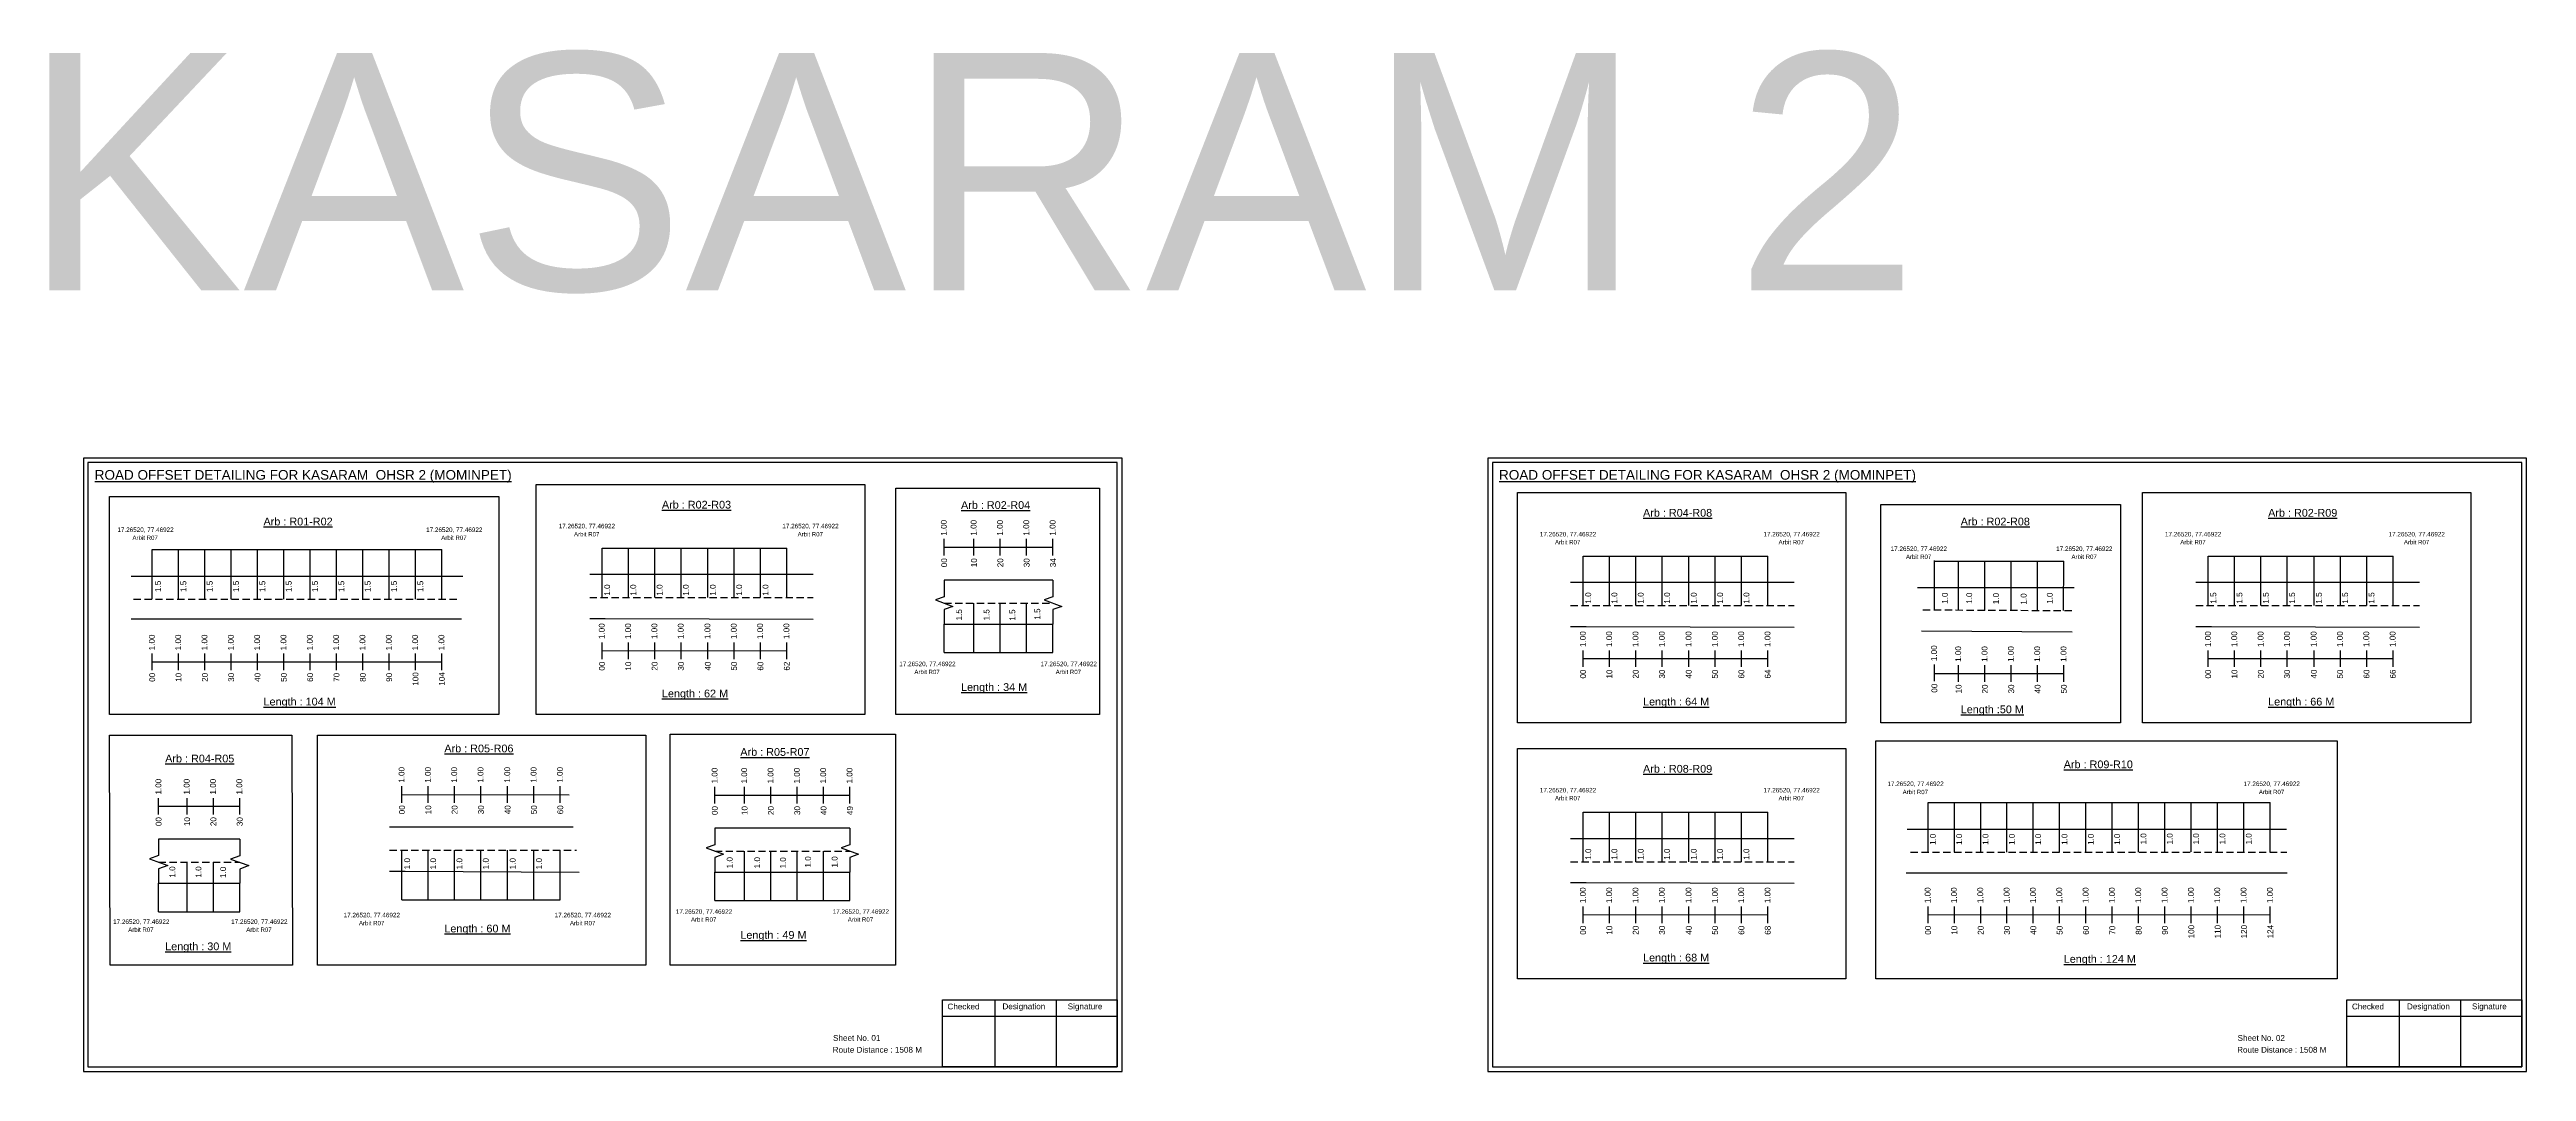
# Model space of a CAD drawing. Header units: inches. Extents: x -117 to 51867, y -12715 to 3423.
# Drawn here: x 45585 to 46865, y -4301 to -3773 of the extents above; entities that cross this region are included whole.
import ezdxf

# ---------------------------------------------------------------- set-up
doc = ezdxf.new("R2010")
doc.units = ezdxf.units.IN
doc.header["$MEASUREMENT"] = 0
doc.linetypes.add('DASHED2', pattern=[0.375, 0.25, -0.125])
for name, color, linetype in [('PDF_Geometry', 7, 'Continuous'), ('PDF_Text', 5, 'Continuous'), ('pipe', 5, 'Continuous')]:
    doc.layers.add(name, color=color, linetype=linetype)
doc.styles.add('PDF Arial', font='arial.ttf')
doc.styles.get("Standard").update_dxf_attribs({"font": 'arial.ttf'})

msp = doc.modelspace()

# ---------------------------------------------------------------- linework, layer by layer
at = {"color": 5}
for p, q in [((45870.9, -4030.3), (45966.3, -4030.3)), ((45638.5, -4031), (45788.1, -4031)), ((46377.6, -4034.4), (46473, -4034.4)), ((46559.1, -4037), (46626, -4037)), ((46700.5, -4034.4), (46796, -4034.4)), ((46047.6, -4084.2), (46103.8, -4084.2)), ((46377.6, -4166.6), (46473, -4166.6)), ((46555.8, -4161.6), (46732.6, -4161.6)), ((45641.8, -4218), (45683.7, -4218)), ((45767.5, -4211.8), (45849.3, -4211.8)), ((45929.1, -4212.2), (45998.9, -4212.2))]:
    msp.add_line(p, q, dxfattribs=at)
for p, q in [((45870.9, -4055.8), (45870.9, -4030.3)), ((45884.5, -4055.8), (45884.5, -4030.3)), ((45898.1, -4055.8), (45898.1, -4030.3)), ((45911.7, -4055.8), (45911.7, -4030.3)), ((45925.5, -4055.8), (45925.5, -4030.3)), ((45939.1, -4055.8), (45939.1, -4030.3)), ((45952.7, -4055.8), (45952.7, -4030.3)), ((45966.3, -4055.8), (45966.3, -4030.3)), ((45638.5, -4056.6), (45638.5, -4031)), ((45652.1, -4056.6), (45652.1, -4031)), ((45665.7, -4056.6), (45665.7, -4031)), ((45679.3, -4056.6), (45679.3, -4031)), ((45692.9, -4056.6), (45692.9, -4031)), ((45706.5, -4056.6), (45706.5, -4031)), ((45720.1, -4056.6), (45720.1, -4031)), ((45733.7, -4056.6), (45733.7, -4031)), ((45747.3, -4056.6), (45747.3, -4031)), ((45760.9, -4056.6), (45760.9, -4031)), ((45774.5, -4056.6), (45774.5, -4031)), ((45788.1, -4056.6), (45788.1, -4031)), ((46377.6, -4059.9), (46377.6, -4034.4)), ((46391.2, -4059.9), (46391.2, -4034.4)), ((46404.8, -4059.9), (46404.8, -4034.4)), ((46418.4, -4059.9), (46418.4, -4034.4)), ((46432.2, -4059.9), (46432.2, -4034.4)), ((46445.8, -4059.9), (46445.8, -4034.4)), ((46459.4, -4059.9), (46459.4, -4034.4)), ((46473, -4059.9), (46473, -4034.4)), ((46559.1, -4062.3), (46559.1, -4036.7)), ((46571.6, -4062.3), (46571.6, -4037)), ((46585.2, -4062.4), (46585.2, -4037)), ((46598.8, -4062.3), (46598.8, -4037)), ((46612.4, -4062.6), (46612.4, -4037)), ((46625.8, -4062.5), (46626, -4037)), ((46700.5, -4059.9), (46700.5, -4034.4)), ((46714.1, -4059.9), (46714.1, -4034.4)), ((46727.7, -4059.9), (46727.7, -4034.4)), ((46741.3, -4059.9), (46741.3, -4034.4)), ((46755.2, -4059.9), (46755.2, -4034.4)), ((46768.8, -4059.9), (46768.8, -4034.4)), ((46782.4, -4059.9), (46782.4, -4034.4)), ((46796, -4059.9), (46796, -4034.4)), ((45627.6, -4044.7), (45799, -4044.7)), ((45979.9, -4043.9), (45864.5, -4043.9)), ((46103.8, -4046.8), (46047.6, -4046.8)), ((46486.6, -4048), (46371.2, -4048)), ((46631.3, -4050.7), (46550.3, -4050.7)), ((46809.6, -4048), (46694.1, -4048)), ((45798.3, -4066.9), (45627.6, -4066.9)), ((45864.5, -4066.6), (45872.5, -4066.6)), ((45872.5, -4066.6), (45979.9, -4066.9)), ((46063, -4084.2), (46063, -4058.7)), ((46076.6, -4084.2), (46076.6, -4058.7)), ((46090.2, -4084.2), (46090.2, -4058.7)), ((46047.6, -4069.5), (46103.8, -4069.5)), ((46047.6, -4084.2), (46047.6, -4069.5)), ((46103.8, -4084.2), (46103.8, -4069.5)), ((46371.2, -4070.7), (46379.3, -4070.7)), ((46379.3, -4070.7), (46486.6, -4071)), ((46552.5, -4072.9), (46630.2, -4073.4)), ((46694.1, -4070.7), (46702.2, -4070.7)), ((46702.2, -4070.7), (46809.6, -4071)), ((46377.6, -4192.2), (46377.6, -4166.6)), ((46391.2, -4192.2), (46391.2, -4166.6)), ((46404.8, -4192.2), (46404.8, -4166.6)), ((46418.4, -4192.2), (46418.4, -4166.6)), ((46432.2, -4192.2), (46432.2, -4166.6)), ((46445.8, -4192.2), (46445.8, -4166.6)), ((46459.4, -4192.2), (46459.4, -4166.6)), ((46473, -4192.2), (46473, -4166.6)), ((46555.8, -4187.2), (46555.8, -4161.6)), ((46569.4, -4187.2), (46569.4, -4161.6)), ((46583, -4187.2), (46583, -4161.6)), ((46596.6, -4187.2), (46596.6, -4161.6)), ((46610.2, -4187.2), (46610.2, -4161.6)), ((46623.8, -4187.2), (46623.8, -4161.6)), ((46637.4, -4187.2), (46637.4, -4161.6)), ((46651, -4187.2), (46651, -4161.6)), ((46664.6, -4187.2), (46664.6, -4161.6)), ((46678.1, -4187), (46678.1, -4161.4)), ((46691.7, -4187), (46691.7, -4161.4)), ((46705.3, -4187), (46705.3, -4161.4)), ((46718.9, -4187), (46718.9, -4161.4)), ((46732.6, -4187.2), (46732.6, -4161.6)), ((45683.7, -4180.5), (45641.8, -4180.5)), ((45856, -4174.4), (45761.1, -4174.4)), ((45998.9, -4174.8), (45929.1, -4174.8)), ((46486.6, -4180.3), (46371.2, -4180.3)), ((46545.1, -4175.3), (46741, -4175.3)), ((45656.5, -4218), (45656.5, -4192.4)), ((45670.1, -4218), (45670.1, -4192.4)), ((45767.5, -4211.8), (45767.5, -4186.3)), ((45781.1, -4211.8), (45781.1, -4186.3)), ((45794.7, -4211.8), (45794.7, -4186.3)), ((45808.3, -4211.8), (45808.3, -4186.3)), ((45822.1, -4211.8), (45822.1, -4186.3)), ((45835.7, -4211.8), (45835.7, -4186.3)), ((45849.3, -4211.8), (45849.3, -4186.3)), ((45944.5, -4212.2), (45944.5, -4186.7)), ((45958.1, -4212.2), (45958.1, -4186.7)), ((45971.7, -4212.2), (45971.7, -4186.7)), ((45985.3, -4212.2), (45985.3, -4186.7)), ((45641.8, -4203.2), (45667.4, -4203.2)), ((45641.8, -4218), (45641.8, -4203.2)), ((45667.4, -4203.2), (45683.7, -4203.2)), ((45683.7, -4218), (45683.7, -4203.2)), ((45929.1, -4197.5), (45998.9, -4197.5)), ((45929.1, -4212.2), (45929.1, -4197.5)), ((45998.9, -4212.2), (45998.9, -4197.5)), ((46371.2, -4203), (46379.3, -4203)), ((46379.3, -4203), (46486.6, -4203.3)), ((46544.5, -4198), (46741.4, -4197.9))]:
    msp.add_line(p, q)
at = {"color": 217, "true_color": 0x93278f}
for p, q in [((46047.6, -4034.1), (46047.6, -4025.5)), ((46047.6, -4029.8), (46103.8, -4029.8)), ((46063, -4034.1), (46063, -4025.5)), ((46076.6, -4034.1), (46076.6, -4025.5)), ((46090.2, -4034.1), (46090.2, -4025.5)), ((46103.8, -4034.1), (46103.8, -4025.5)), ((45870.9, -4087.5), (45870.9, -4078.9)), ((45884.5, -4087.5), (45884.5, -4078.9)), ((45898.1, -4087.5), (45898.1, -4078.9)), ((45911.7, -4087.5), (45911.7, -4078.9)), ((45925.5, -4087.5), (45925.5, -4078.9)), ((45939.1, -4087.5), (45939.1, -4078.9)), ((45952.7, -4087.5), (45952.7, -4078.9)), ((45966.3, -4087.5), (45966.3, -4078.9)), ((45638.5, -4093.3), (45638.5, -4084.7)), ((45638.5, -4089), (45788.1, -4089)), ((45652.1, -4093.3), (45652.1, -4084.7)), ((45665.7, -4093.3), (45665.7, -4084.7)), ((45679.3, -4093.3), (45679.3, -4084.7)), ((45692.9, -4093.3), (45692.9, -4084.7)), ((45706.5, -4093.3), (45706.5, -4084.7)), ((45720.1, -4093.3), (45720.1, -4084.7)), ((45733.7, -4093.3), (45733.7, -4084.7)), ((45747.3, -4093.3), (45747.3, -4084.7)), ((45760.9, -4093.3), (45760.9, -4084.7)), ((45774.5, -4093.3), (45774.5, -4084.7)), ((45788.1, -4093.3), (45788.1, -4084.7)), ((45870.9, -4083.2), (45966.3, -4083.1)), ((46377.6, -4091.6), (46377.6, -4083.1)), ((46377.6, -4087.3), (46473, -4087.3)), ((46391.2, -4091.6), (46391.2, -4083.1)), ((46404.8, -4091.6), (46404.8, -4083.1)), ((46418.4, -4091.6), (46418.4, -4083.1)), ((46432.2, -4091.6), (46432.2, -4083.1)), ((46445.8, -4091.6), (46445.8, -4083.1)), ((46459.4, -4091.6), (46459.4, -4083.1)), ((46473, -4091.6), (46473, -4083.1)), ((46559.1, -4098.9), (46559.1, -4090.3)), ((46571.6, -4099.3), (46571.6, -4090.7)), ((46585.2, -4099.3), (46585.2, -4090.7)), ((46598.8, -4099.3), (46598.8, -4090.7)), ((46612.4, -4099.3), (46612.4, -4090.7)), ((46626, -4099.3), (46626, -4090.7)), ((46700.5, -4091.6), (46700.5, -4083.1)), ((46700.5, -4087.3), (46796, -4087.3)), ((46714.1, -4091.6), (46714.1, -4083.1)), ((46727.7, -4091.6), (46727.7, -4083.1)), ((46741.3, -4091.6), (46741.3, -4083.1)), ((46755.2, -4091.6), (46755.2, -4083.1)), ((46768.8, -4091.6), (46768.8, -4083.1)), ((46782.4, -4091.6), (46782.4, -4083.1)), ((46796, -4091.6), (46796, -4083.1)), ((46559.1, -4095), (46626, -4095)), ((45767.5, -4161.7), (45767.5, -4153.1)), ((45767.5, -4157.4), (45853.8, -4157.7)), ((45781.1, -4161.7), (45781.1, -4153.1)), ((45794.7, -4161.7), (45794.7, -4153.1)), ((45808.3, -4161.7), (45808.3, -4153.1)), ((45822.1, -4161.7), (45822.1, -4153.1)), ((45835.7, -4161.7), (45835.7, -4153.1)), ((45849.3, -4161.7), (45849.3, -4153.1)), ((45929.1, -4162.1), (45929.1, -4153.5)), ((45929.1, -4157.8), (45998.9, -4157.8)), ((45944.5, -4162.1), (45944.5, -4153.5)), ((45958.1, -4162.1), (45958.1, -4153.5)), ((45971.7, -4162.1), (45971.7, -4153.5)), ((45985.3, -4162.1), (45985.3, -4153.5)), ((45998.9, -4162.1), (45998.9, -4153.5)), ((45641.8, -4167.8), (45641.8, -4159.3)), ((45641.8, -4163.5), (45683.7, -4163.5)), ((45656.5, -4167.8), (45656.5, -4159.3)), ((45670.1, -4167.8), (45670.1, -4159.3)), ((45683.7, -4167.8), (45683.7, -4159.3)), ((46377.6, -4223.9), (46377.6, -4215.3)), ((46377.6, -4219.6), (46473, -4219.5)), ((46391.2, -4223.9), (46391.2, -4215.3)), ((46404.8, -4223.9), (46404.8, -4215.3)), ((46418.4, -4223.9), (46418.4, -4215.3)), ((46432.2, -4223.9), (46432.2, -4215.3)), ((46445.8, -4223.9), (46445.8, -4215.3)), ((46459.4, -4223.9), (46459.4, -4215.3)), ((46473, -4223.9), (46473, -4215.3)), ((46555.8, -4223.9), (46555.8, -4215.3)), ((46555.8, -4219.6), (46732.6, -4219.5)), ((46569.4, -4223.9), (46569.4, -4215.3)), ((46583, -4223.9), (46583, -4215.3)), ((46596.6, -4223.9), (46596.6, -4215.3)), ((46610.2, -4223.9), (46610.2, -4215.3)), ((46623.8, -4223.9), (46623.8, -4215.3)), ((46637.4, -4223.9), (46637.4, -4215.3)), ((46651, -4223.9), (46651, -4215.3)), ((46664.6, -4223.9), (46664.6, -4215.3)), ((46678.2, -4223.9), (46678.2, -4215.3)), ((46691.8, -4223.9), (46691.8, -4215.3)), ((46705.4, -4223.9), (46705.4, -4215.3)), ((46719, -4223.9), (46719, -4215.3)), ((46732.6, -4223.9), (46732.6, -4215.3))]:
    msp.add_line(p, q, dxfattribs=at)
at = {"linetype": 'DASHED2', "ltscale": 15}
for p, q in [((45864.5, -4055.8), (45979.9, -4055.8)), ((45628.9, -4056.6), (45796.5, -4056.6)), ((46047.6, -4058.7), (46103.8, -4058.7)), ((46371.2, -4059.9), (46486.6, -4059.9)), ((46553.2, -4062.1), (46631.5, -4062.5)), ((46694.1, -4059.9), (46809.6, -4059.9)), ((45641.8, -4192.4), (45683.7, -4192.4)), ((45761.1, -4186.3), (45857.7, -4186.3)), ((45929.1, -4186.7), (45998.9, -4186.7)), ((46371.2, -4192.2), (46486.6, -4192.2)), ((46546.8, -4187.2), (46741.1, -4187.2))]:
    msp.add_line(p, q, dxfattribs=at)
for points in [[(45616.4, -4003.6), (45817.6, -4003.6), (45817.6, -4116.2), (45616.4, -4116.2)], [(45836.9, -3997.4), (46006.6, -3997.4), (46006.6, -4116.2), (45836.9, -4116.2)], [(46022.7, -3999.2), (46127.9, -3999.2), (46127.9, -4116.2), (46022.7, -4116.2)], [(46343.7, -4001.5), (46513.3, -4001.5), (46513.3, -4120.4), (46343.7, -4120.4)], [(46666.6, -4001.5), (46836.2, -4001.5), (46836.2, -4120.4), (46666.6, -4120.4)], [(46531.4, -4007.7), (46655.2, -4007.7), (46655.2, -4120.4), (46531.4, -4120.4)], [(45616.4, -4126.8), (45710.6, -4126.8), (45710.9, -4245.6), (45616.7, -4245.6)], [(45723.8, -4126.8), (45893.5, -4126.8), (45893.5, -4245.6), (45723.8, -4245.6)], [(45906, -4126.4), (46022.4, -4126.4), (46022.4, -4245.6), (45906, -4245.6)], [(46343.7, -4133.8), (46513.3, -4133.8), (46513.3, -4252.6), (46343.7, -4252.6)]]:
    msp.add_lwpolyline(points, close=True)
at = {"linetype": 'Continuous'}
for points in [[(46047.6, -4046.8), (46047.6, -4055.4), (46043.1, -4057), (46052.1, -4060.3), (46047.6, -4061.9), (46047.6, -4069.5)], [(46103.8, -4046.8), (46103.8, -4055.4), (46099.3, -4057), (46108.3, -4060.3), (46103.8, -4061.9), (46103.8, -4069.5)], [(46103.8, -4046.8), (46103.8, -4055.4), (46099.3, -4057), (46108.3, -4060.3), (46103.8, -4061.9), (46103.8, -4069.5)], [(45641.8, -4180.5), (45641.8, -4189), (45637.1, -4190.7), (45646.6, -4194.2), (45641.8, -4195.9), (45641.8, -4203.2)], [(45683.7, -4180.6), (45683.7, -4189.1), (45678.9, -4190.8), (45688.4, -4194.2), (45683.7, -4196), (45683.7, -4203.3)], [(45929.1, -4174.8), (45929.1, -4183.4), (45924.6, -4185.1), (45933.6, -4188.3), (45929.1, -4190), (45929.1, -4197.5)], [(45998.9, -4174.8), (45998.9, -4183.4), (45994.4, -4185.1), (46003.4, -4188.3), (45998.9, -4190), (45998.9, -4197.5)]]:
    msp.add_lwpolyline(points, dxfattribs=at)
msp.add_lwpolyline([(45761.1, -4197.1), (45769.1, -4197.1), (45859, -4197.6)])
at = {"layer": 'PDF_Geometry'}
for points in [[(45603, -3983.8), (45603, -4300.5), (46139.5, -4300.5), (46139.5, -3983.8)], [(45605.3, -3986.1), (45605.3, -4298.1), (46137, -4298.1), (46137, -3986.1)], [(46328.5, -3983.8), (46328.5, -4300.5), (46864.9, -4300.5), (46864.9, -3983.8)], [(46330.8, -3986.1), (46330.8, -4298.1), (46862.5, -4298.1), (46862.5, -3986.1)]]:
    msp.add_lwpolyline(points, close=True, dxfattribs=at)
at = {"layer": 'PDF_Geometry', "color": 242, "true_color": 0xcc1f26}
for points in [[(46137, -4298.2), (46046.7, -4298.2), (46046.7, -4263.6), (46137, -4263.6)], [(46862.5, -4298.2), (46772.2, -4298.2), (46772.2, -4263.6), (46862.5, -4263.6)]]:
    msp.add_lwpolyline(points, close=True, dxfattribs=at)
for points in [[(46046.7, -4271.9), (46137, -4271.9)], [(46073.7, -4263.6), (46073.7, -4298.2)], [(46105.4, -4263.6), (46105.4, -4298.2)], [(46772.2, -4271.9), (46862.5, -4271.9)], [(46799.2, -4263.6), (46799.2, -4298.2)], [(46830.9, -4263.6), (46830.9, -4298.2)]]:
    msp.add_lwpolyline(points, dxfattribs=at)
at = {"layer": 'pipe', "color": 0}
msp.add_lwpolyline([(46528.9, -4129.8), (46767.2, -4129.8), (46767.2, -4252.6), (46528.9, -4252.6)], close=True, dxfattribs=at)

# ---------------------------------------------------------------- texts
for s, height, p in [('KASARAM 2', 122.54, (45571.4, -3897.1)), ('Sheet No. 01', 3, (45990.2, -4284.7)), ('Sheet No. 02', 3, (46715.7, -4284.7)), ('Route Distance : 1508 M', 3, (45990, -4290.8)), ('Route Distance : 1508 M', 3, (46715.5, -4290.8))]:
    msp.add_text(s, height=height).set_placement(p)
at = {"color": 242, "true_color": 0xcd2027}
for s, height, p in [('%%UROAD OFFSET DETAILING FOR KASARAM  OHSR 2 (MOMINPET)', 5, (45608.8, -3994.9)), ('%%UROAD OFFSET DETAILING FOR KASARAM  OHSR 2 (MOMINPET)', 5, (46334.2, -3994.9)), ('%%UArb : R01-R02', 4, (45696, -4018.5)), ('%%UArb : R02-R03', 4, (45901.8, -4009.8)), ('%%UArb : R02-R04', 4, (46056.3, -4010)), ('%%UArb : R04-R08', 4, (46408.6, -4014)), ('%%UArb : R02-R08', 4, (46572.7, -4018.5)), ('%%UArb : R02-R09', 4, (46731.5, -4014)), ('%%ULength : 62 M', 4, (45901.8, -4107.3)), ('%%ULength : 34 M', 4, (46056.3, -4104)), ('%%ULength : 104 M', 4, (45696, -4111.5)), ('%%ULength : 64 M', 4, (46408.6, -4111.5)), ('%%ULength :50 M', 4, (46572.7, -4115.5)), ('%%ULength : 66 M', 4, (46731.5, -4111.5)), ('%%UArb : R05-R06', 4, (45789.4, -4135.7)), ('%%UArb : R04-R05', 4, (45645.2, -4140.9)), ('%%UArb : R05-R07', 4, (45942.3, -4137.5)), ('%%UArb : R08-R09', 4, (46408.6, -4146.2)), ('%%UArb : R09-R10', 4, (46625.9, -4143.9)), ('%%ULength : 30 M', 4, (45645.2, -4237.9)), ('%%ULength : 60 M', 4, (45789.4, -4228.7)), ('%%ULength : 49 M', 4, (45942.3, -4232)), ('%%ULength : 68 M', 4, (46408.6, -4243.7)), ('%%ULength : 124 M', 4, (46625.9, -4244.4))]:
    msp.add_text(s, height=height, dxfattribs=at).set_placement(p)
at = {"color": 217, "true_color": 0x93278f}
for s, p in [('1.00', (46048.9, -4023.8)), ('1.00', (46064.3, -4023.8)), ('1.00', (46077.9, -4023.8)), ('1.00', (46091.5, -4023.8)), ('1.00', (46105.1, -4023.8)), ('00', (46049.1, -4040.1)), ('10', (46064.5, -4040.1)), ('20', (46078.1, -4040.1)), ('30', (46091.7, -4040.1)), ('34', (46105.3, -4040.1)), ('1.00', (45639.8, -4083)), ('1.00', (45653.4, -4083)), ('1.00', (45667, -4083)), ('1.00', (45680.6, -4083)), ('1.00', (45694.2, -4083)), ('1.00', (45707.8, -4083)), ('1.00', (45721.4, -4083)), ('1.00', (45735, -4083)), ('1.00', (45748.6, -4083)), ('1.00', (45762.2, -4083)), ('1.00', (45775.8, -4083)), ('1.00', (45789.4, -4083)), ('1.00', (45872.2, -4077.2)), ('1.00', (45885.8, -4077.2)), ('1.00', (45899.4, -4077.2)), ('1.00', (45913, -4077.2)), ('1.00', (45926.8, -4077.2)), ('1.00', (45940.4, -4077.2)), ('1.00', (45954, -4077.2)), ('1.00', (45967.6, -4077.2)), ('1.00', (46379, -4081.3)), ('1.00', (46392.6, -4081.3)), ('1.00', (46406.2, -4081.3)), ('1.00', (46419.8, -4081.3)), ('1.00', (46433.6, -4081.3)), ('1.00', (46447.2, -4081.3)), ('1.00', (46460.8, -4081.3)), ('1.00', (46474.4, -4081.3)), ('1.00', (46560.4, -4088.6)), ('1.00', (46572.9, -4089)), ('1.00', (46586.5, -4089)), ('1.00', (46600.1, -4089)), ('1.00', (46613.7, -4089)), ('1.00', (46627.3, -4089)), ('1.00', (46701.9, -4081.3)), ('1.00', (46715.5, -4081.3)), ('1.00', (46729.1, -4081.3)), ('1.00', (46742.7, -4081.3)), ('1.00', (46756.5, -4081.3)), ('1.00', (46770.1, -4081.3)), ('1.00', (46783.7, -4081.3)), ('1.00', (46797.3, -4081.3)), ('00', (45872.3, -4093.5)), ('10', (45885.9, -4093.5)), ('20', (45899.5, -4093.5)), ('30', (45913.1, -4093.5)), ('40', (45927, -4093.5)), ('50', (45940.6, -4093.5)), ('60', (45954.2, -4093.5)), ('62', (45967.8, -4093.5)), ('00', (46379.1, -4097.6)), ('10', (46392.7, -4097.6)), ('20', (46406.3, -4097.6)), ('30', (46419.9, -4097.6)), ('40', (46433.7, -4097.6)), ('50', (46447.3, -4097.6)), ('60', (46460.9, -4097.6)), ('64', (46474.5, -4097.6)), ('00', (46702, -4097.6)), ('10', (46715.6, -4097.6)), ('20', (46729.2, -4097.6)), ('30', (46742.8, -4097.6)), ('40', (46756.6, -4097.6)), ('50', (46770.2, -4097.6)), ('60', (46783.8, -4097.6)), ('66', (46797.4, -4097.6)), ('00', (45640, -4099.3)), ('10', (45653.6, -4099.3)), ('20', (45667.2, -4099.3)), ('30', (45680.8, -4099.3)), ('40', (45694.4, -4099.3)), ('50', (45708, -4099.3)), ('60', (45721.6, -4099.3)), ('70', (45735.2, -4099.3)), ('80', (45748.8, -4099.3)), ('90', (45762.4, -4099.3)), ('100', (45776, -4101.3)), ('104', (45789.6, -4101.3)), ('00', (46560.6, -4104.9)), ('10', (46573.1, -4105.3)), ('20', (46586.7, -4105.3)), ('30', (46600.3, -4105.3)), ('40', (46613.9, -4105.3)), ('50', (46627.5, -4105.3)), ('1.00', (45768.8, -4151.4)), ('1.00', (45782.4, -4151.4)), ('1.00', (45796, -4151.4)), ('1.00', (45809.6, -4151.4)), ('1.00', (45823.4, -4151.4)), ('1.00', (45837, -4151.4)), ('1.00', (45850.6, -4151.4)), ('1.00', (45930.5, -4151.8)), ('1.00', (45945.8, -4151.8)), ('1.00', (45959.4, -4151.8)), ('1.00', (45973, -4151.8)), ('1.00', (45986.6, -4151.8)), ('1.00', (46000.2, -4151.8)), ('1.00', (45643.2, -4157.5)), ('1.00', (45657.8, -4157.5)), ('1.00', (45671.4, -4157.5)), ('1.00', (45685, -4157.5)), ('00', (45643.3, -4173.8)), ('10', (45658, -4173.8)), ('20', (45671.6, -4173.8)), ('30', (45685.2, -4173.8)), ('00', (45769, -4167.7)), ('10', (45782.6, -4167.7)), ('20', (45796.2, -4167.7)), ('30', (45809.8, -4167.7)), ('40', (45823.6, -4167.7)), ('50', (45837.2, -4167.7)), ('60', (45850.8, -4167.7)), ('00', (45930.6, -4168.1)), ('10', (45946, -4168.1)), ('20', (45959.6, -4168.1)), ('30', (45973.2, -4168.1)), ('40', (45986.8, -4168.1)), ('49', (46000.4, -4168.1)), ('1.00', (46379, -4213.6)), ('1.00', (46392.6, -4213.6)), ('1.00', (46406.2, -4213.6)), ('1.00', (46419.8, -4213.6)), ('1.00', (46433.6, -4213.6)), ('1.00', (46447.2, -4213.6)), ('1.00', (46460.8, -4213.6)), ('1.00', (46474.4, -4213.6)), ('1.00', (46557.1, -4213.6)), ('1.00', (46570.7, -4213.6)), ('1.00', (46584.3, -4213.6)), ('1.00', (46597.9, -4213.6)), ('1.00', (46611.5, -4213.6)), ('1.00', (46625.1, -4213.6)), ('1.00', (46638.7, -4213.6)), ('1.00', (46652.3, -4213.6)), ('1.00', (46665.9, -4213.6)), ('1.00', (46679.5, -4213.6)), ('1.00', (46693.1, -4213.6)), ('1.00', (46706.7, -4213.6)), ('1.00', (46720.3, -4213.6)), ('1.00', (46733.9, -4213.6)), ('00', (46379.1, -4229.9)), ('10', (46392.7, -4229.9)), ('20', (46406.3, -4229.9)), ('30', (46419.9, -4229.9)), ('40', (46433.7, -4229.9)), ('50', (46447.3, -4229.9)), ('60', (46460.9, -4229.9)), ('68', (46474.5, -4229.9)), ('00', (46557.3, -4229.9)), ('10', (46570.9, -4229.9)), ('20', (46584.5, -4229.9)), ('30', (46598.1, -4229.9)), ('40', (46611.7, -4229.9)), ('50', (46625.3, -4229.9)), ('60', (46638.9, -4229.9)), ('70', (46652.5, -4229.9)), ('80', (46666.1, -4229.9)), ('90', (46679.7, -4229.9)), ('100', (46693.3, -4231.8)), ('110', (46706.9, -4231.8)), ('120', (46720.5, -4231.8)), ('124', (46734.1, -4231.8))]:
    msp.add_text(s, height=3, rotation=90, dxfattribs=at).set_placement(p)
at = {"color": 5}
for s, height, p in [('17.26520, 77.46922', 2.34, (45620.5, -4021.9)), ('Arbit R07', 2.25, (45628.3, -4026)), ('17.26520, 77.46922', 2.34, (45780, -4021.9)), ('Arbit R07', 2.25, (45787.8, -4026)), ('17.26520, 77.46922', 2.34, (45848.5, -4020)), ('Arbit R07', 2.25, (45856.4, -4024.2)), ('17.26520, 77.46922', 2.34, (45964, -4020)), ('Arbit R07', 2.25, (45971.9, -4024.2)), ('17.26520, 77.46922', 2.34, (46355.3, -4024.2)), ('Arbit R07', 2.25, (46363.1, -4028.3)), ('17.26520, 77.46922', 2.34, (46470.8, -4024.2)), ('Arbit R07', 2.25, (46478.6, -4028.3)), ('17.26520, 77.46922', 2.34, (46536.5, -4031.7)), ('17.26520, 77.46922', 2.34, (46622, -4031.7)), ('17.26520, 77.46922', 2.34, (46678.2, -4024.2)), ('Arbit R07', 2.25, (46686.1, -4028.3)), ('17.26520, 77.46922', 2.34, (46793.7, -4024.2)), ('Arbit R07', 2.25, (46801.6, -4028.3)), ('Arbit R07', 2.25, (46544.4, -4035.8)), ('Arbit R07', 2.25, (46629.9, -4035.8)), ('17.26520, 77.46922', 2.34, (46024.4, -4091.2)), ('Arbit R07', 2.25, (46032.2, -4095.3)), ('17.26520, 77.46922', 2.34, (46097.4, -4091.2)), ('Arbit R07', 2.25, (46105.2, -4095.3)), ('17.26520, 77.46922', 2.34, (46355.3, -4156.4)), ('Arbit R07', 2.25, (46363.1, -4160.5)), ('17.26520, 77.46922', 2.34, (46470.8, -4156.4)), ('Arbit R07', 2.25, (46478.6, -4160.5)), ('17.26520, 77.46922', 2.34, (46534.8, -4153.1)), ('Arbit R07', 2.25, (46542.7, -4157.3)), ('17.26520, 77.46922', 2.34, (46718.8, -4153.1)), ('Arbit R07', 2.25, (46726.7, -4157.3)), ('17.26520, 77.46922', 2.34, (45618.3, -4224.3)), ('17.26520, 77.46922', 2.34, (45679.3, -4224.3)), ('17.26520, 77.46922', 2.34, (45737.4, -4220.9)), ('17.26520, 77.46922', 2.34, (45846.4, -4220.9)), ('17.26520, 77.46922', 2.34, (45909, -4219.1)), ('Arbit R07', 2.25, (45916.8, -4223.2)), ('17.26520, 77.46922', 2.34, (45990, -4219.1)), ('Arbit R07', 2.25, (45997.8, -4223.2)), ('Arbit R07', 2.25, (45626.1, -4228.4)), ('Arbit R07', 2.25, (45687.1, -4228.4)), ('Arbit R07', 2.25, (45745.3, -4225)), ('Arbit R07', 2.25, (45854.3, -4225))]:
    msp.add_text(s, height=height, dxfattribs=at).set_placement(p)
for s, p in [('1.5', (45643, -4052.9)), ('1.5', (45656.1, -4052.9)), ('1.5', (45669.7, -4052.9)), ('1.5', (45683.3, -4052.9)), ('1.5', (45696.9, -4052.9)), ('1.5', (45710.5, -4052.9)), ('1.5', (45724.1, -4052.9)), ('1.5', (45737.7, -4052.9)), ('1.5', (45751.3, -4052.9)), ('1.5', (45764.9, -4052.9)), ('1.5', (45778.5, -4052.9)), ('1.0', (45875, -4054.8)), ('1.0', (45888.5, -4054.8)), ('1.0', (45902.1, -4054.8)), ('1.0', (45915.7, -4054.8)), ('1.0', (45929.6, -4054.8)), ('1.0', (45943.2, -4054.8)), ('1.0', (45956.8, -4054.8)), ('1.0', (46381.8, -4058.9)), ('1.0', (46395.3, -4058.9)), ('1.0', (46408.9, -4058.9)), ('1.0', (46422.5, -4058.9)), ('1.0', (46436.3, -4058.9)), ('1.0', (46449.9, -4058.9)), ('1.0', (46463.5, -4058.9)), ('1.0', (46566, -4059)), ('1.0', (46578.6, -4059)), ('1.0', (46592.4, -4059.2)), ('1.0', (46606.7, -4059.4)), ('1.0', (46620.2, -4059)), ('1.5', (46704.7, -4058.9)), ('1.5', (46718.2, -4058.9)), ('1.5', (46731.8, -4058.9)), ('1.5', (46745.4, -4058.9)), ('1.5', (46759.2, -4058.9)), ('1.5', (46772.8, -4058.9)), ('1.5', (46786.4, -4058.9)), ('1.5', (46056.8, -4067.6)), ('1.5', (46071, -4067.6)), ('1.5', (46084.3, -4067.7)), ('1.5', (46097.2, -4067.2)), ('1.0', (46559.8, -4183.5)), ('1.0', (46573.4, -4183.5)), ('1.0', (46587, -4183.5)), ('1.0', (46600.6, -4183.5)), ('1.0', (46614.2, -4183.5)), ('1.0', (46627.8, -4183.5)), ('1.0', (46641.4, -4183.5)), ('1.0', (46655, -4183.5)), ('1.0', (46668.6, -4183.3)), ('1.0', (46682.2, -4183.3)), ('1.0', (46695.8, -4183.3)), ('1.0', (46709.4, -4183.3)), ('1.0', (46723, -4183.3)), ('1.0', (45650.4, -4200.4)), ('1.0', (45663.9, -4200.4)), ('1.0', (45676.6, -4200.6)), ('1.0', (45771.7, -4196.1)), ('1.0', (45785.1, -4196.1)), ('1.0', (45798.7, -4196.1)), ('1.0', (45812.3, -4196.1)), ('1.0', (45826.2, -4196.1)), ('1.0', (45839.8, -4196.1)), ('1.0', (45938.3, -4195.6)), ('1.0', (45952.5, -4195.6)), ('1.0', (45965.8, -4195.7)), ('1.0', (45978.7, -4195.2)), ('1.0', (45992.5, -4195.2)), ('1.0', (46381.8, -4191.2)), ('1.0', (46395.3, -4191.2)), ('1.0', (46408.9, -4191.2)), ('1.0', (46422.5, -4191.2)), ('1.0', (46436.3, -4191.2)), ('1.0', (46449.9, -4191.2)), ('1.0', (46463.5, -4191.2))]:
    msp.add_text(s, height=3, rotation=90).set_placement(p)
at = {"layer": 'PDF_Text', "color": 7, "attachment_point": 7, "style": 'PDF Arial'}
for s, insert, char_height in [('Checked', (46049.3, -4268.5), 3), ('Designation', (46077.7, -4269.3), 3.001), ('Signature', (46111.4, -4269.3), 3), ('Checked', (46774.8, -4268.5), 3), ('Designation', (46803.2, -4269.3), 3.001), ('Signature', (46836.8, -4269.3), 3)]:
    msp.add_mtext(s, dxfattribs=dict(at, insert=insert, char_height=char_height))

doc.saveas('drawing.dxf')
